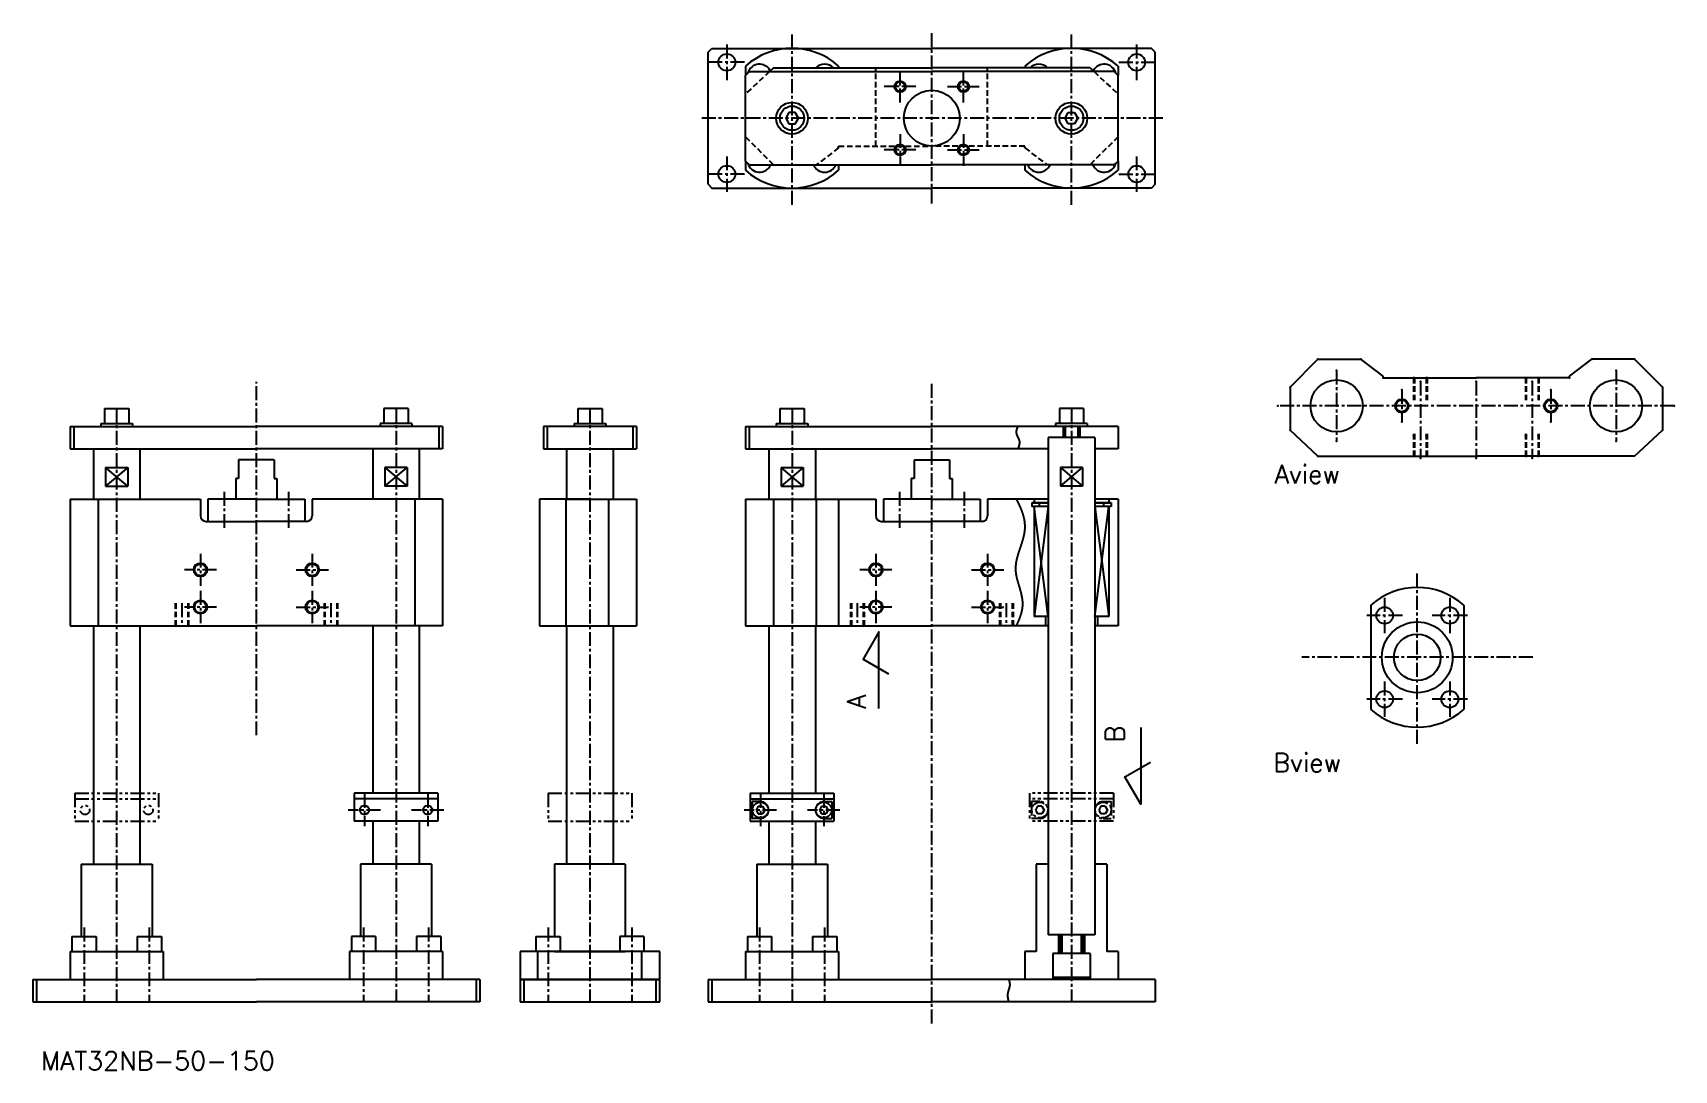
# Model space of a CAD drawing. Extents: x -483 to 399, y -346 to 211.
import ezdxf

# ---------------------------------------------------------------- set-up
doc = ezdxf.new("R2010")
doc.units = 0
for name, pattern in [('CENTER', [12, 7.5, -1.5, 1.5, -1.5]), ('DASHED', [4.5, 3, -1.5]), ('PHANTOM', [15, 7.5, -1.5, 1.5, -1.5, 1.5, -1.5])]:
    doc.linetypes.add(name, pattern=pattern)
doc.layers.get('0').update_dxf_attribs({"linetype": 'CONTINUOUS'})
doc.layers.add('CENTER', color=1, linetype='CENTER')
doc.styles.get("Standard").update_dxf_attribs({"font": 'txt.shx'})

msp = doc.modelspace()

# ---------------------------------------------------------------- texts
at = {"color": 7, "linetype": 'CONTINUOUS'}
for s, p in [('Aview', (184, -30.66)), ('Bview', (183.35, -185.55))]:
    msp.add_text(s, height=10, dxfattribs=at).set_placement(p)
for s, p in [('A', (-35.43, -151.59)), ('B', (103.34, -169.6))]:
    msp.add_text(s, height=10, rotation=90, dxfattribs=at).set_placement(p)
at = {"linetype": 'CONTINUOUS'}
msp.add_text('MAT32NB-50-150', height=10, dxfattribs=at).set_placement((-478.28, -345.7))

# ---------------------------------------------------------------- linework, layer by layer
at = {"color": 7, "linetype": 'CONTINUOUS'}
for p, q in [((-120, 201.02), (-118, 203.02)), ((-118, 203.02), (0, 203.02)), ((118, 203.02), (0, 203.02)), ((120, 201.02), (118, 203.02)), ((-120, 130.02), (-120, 201.02)), ((120, 130.02), (120, 201.02)), ((-100, 193.47), (-100, 188.52)), ((-100, 188.52), (-98, 190.52)), ((-100, 142.52), (-100, 188.52)), ((-98, 190.52), (0, 190.52)), ((-85, 192.52), (-87.14, 190.52)), ((-85, 192.52), (0, 192.52)), ((-50.06, 193.52), (-50.06, 192.52)), ((-30, 190.52), (-30, 192.52)), ((85, 192.52), (0, 192.52)), ((98, 190.52), (0, 190.52)), ((30, 190.52), (30, 192.52)), ((50.06, 193.52), (50.06, 192.52)), ((85, 192.52), (87.14, 190.52)), ((100, 188.52), (98, 190.52)), ((100, 193.47), (100, 188.52)), ((100, 142.52), (100, 188.52)), ((-76.72, 168.49), (-78.43, 165.52)), ((-73.29, 168.49), (-76.72, 168.49)), ((-71.57, 165.52), (-73.29, 168.49)), ((71.57, 165.52), (73.29, 168.49)), ((73.29, 168.49), (76.71, 168.49)), ((76.71, 168.49), (78.43, 165.52)), ((-78.43, 165.52), (-76.72, 162.55)), ((-76.72, 162.55), (-73.29, 162.55)), ((-73.29, 162.55), (-71.57, 165.52)), ((73.29, 162.55), (71.57, 165.52)), ((76.71, 162.55), (73.29, 162.55)), ((78.43, 165.52), (76.71, 162.55)), ((-98, 140.52), (-100, 142.52)), ((-100, 142.52), (-100, 137.57)), ((98, 140.52), (100, 142.52)), ((100, 142.52), (100, 137.57)), ((-98, 140.52), (0, 140.52)), ((-50, 140.52), (-50, 137.57)), ((98, 140.52), (0, 140.52)), ((50, 140.52), (50, 137.57)), ((-120, 130.02), (-118, 128.02)), ((-118, 128.02), (0, 128.02)), ((118, 128.02), (0, 128.02)), ((120, 130.02), (118, 128.02)), ((192.36, 21.03), (207.36, 36.03)), ((207.36, 36.03), (230.36, 36.03)), ((242.36, 27.03), (230.36, 36.03)), ((342.36, 27.03), (354.36, 36.03)), ((377.36, 36.03), (354.36, 36.03)), ((392.36, 21.03), (377.36, 36.03)), ((242.36, 26.03), (242.36, 27.03)), ((342.36, 26.03), (342.36, 27.03)), ((192.36, 21.03), (192.36, -1.97)), ((242.36, 26.03), (292.36, 26.03)), ((342.36, 26.03), (292.36, 26.03)), ((392.36, 21.03), (392.36, -1.97)), ((-444.12, 9.6), (-431.12, 9.6)), ((-444.12, 9.6), (-444.12, 1.6)), ((-431.12, 9.6), (-431.12, 1.6)), ((-281.12, 9.6), (-294.12, 9.6)), ((-294.12, 9.6), (-294.12, 1.6)), ((-281.12, 9.6), (-281.12, 1.6)), ((-190.03, 9.6), (-177.03, 9.6)), ((-190.03, 9.6), (-190.03, 1.6)), ((-177.03, 9.6), (-177.03, 1.6)), ((-81.5, 9.6), (-68.5, 9.6)), ((-81.5, 9.6), (-81.5, 1.6)), ((-68.5, 9.6), (-68.5, 1.6)), ((81.5, 9.6), (68.5, 9.6)), ((68.5, 9.6), (68.5, 1.6)), ((81.5, 9.6), (81.5, 1.6)), ((-462.62, 0), (-362.62, 0)), ((-462.62, 0), (-462.62, -12)), ((-460.62, 0), (-460.62, -12)), ((-446.12, 1.6), (-429.12, 1.6)), ((-446.12, 1.6), (-446.12, 0)), ((-429.12, 1.6), (-429.12, 0)), ((-262.62, 0), (-362.62, 0)), ((-279.12, 1.6), (-296.12, 1.6)), ((-296.12, 1.6), (-296.12, 0)), ((-279.12, 1.6), (-279.12, 0)), ((-264.62, 0), (-264.62, -12)), ((-262.62, 0), (-262.62, -12)), ((-158.53, 0), (-208.53, 0)), ((-208.53, 0), (-208.53, -12)), ((-206.53, 0), (-206.53, -12)), ((-192.03, 1.6), (-175.03, 1.6)), ((-192.03, 1.6), (-192.03, 0)), ((-175.03, 1.6), (-175.03, 0)), ((-160.53, 0), (-160.53, -12)), ((-158.53, 0), (-158.53, -12)), ((-100, 0), (0, 0)), ((-100, 0), (-100, -12)), ((-98, 0), (-98, -12)), ((-83.5, 1.6), (-66.5, 1.6)), ((-83.5, 1.6), (-83.5, 0)), ((-66.5, 1.6), (-66.5, 0)), ((100, 0), (0, 0)), ((83.5, 1.6), (66.5, 1.6)), ((66.5, 1.6), (66.5, 0)), ((70.5, 0), (70.5, -6)), ((71, 0), (71, -6)), ((71.63, 0), (71.63, -6)), ((78.38, 0), (78.38, -6)), ((79, 0), (79, -6)), ((79.5, 0), (79.5, -6)), ((83.5, 1.6), (83.5, 0)), ((100, 0), (100, -12)), ((87.5, -6), (62.5, -6)), ((62.5, -6), (62.5, -273)), ((87.5, -6), (87.5, -273)), ((207.36, -15.97), (192.36, -1.97)), ((377.36, -15.97), (392.36, -1.97)), ((-462.62, -12), (-450.12, -12)), ((-462.62, -12), (-362.62, -12)), ((-450.12, -12), (-425.12, -12)), ((-450.12, -12), (-450.12, -39)), ((-425.12, -12), (-425.12, -39)), ((-262.62, -12), (-362.62, -12)), ((-300.12, -12), (-300.12, -39)), ((-275.12, -12), (-275.12, -39)), ((-208.53, -12), (-158.53, -12)), ((-196.03, -12), (-196.03, -39)), ((-171.03, -12), (-171.03, -39)), ((-100, -12), (0, -12)), ((-87.5, -12), (-87.5, -39)), ((-62.5, -12), (-62.5, -39)), ((62.5, -12), (0, -12)), ((100, -12), (87.5, -12)), ((207.36, -15.97), (292.36, -15.97)), ((377.36, -15.97), (292.36, -15.97)), ((-443.56, -22), (-431.69, -22)), ((-443.56, -22), (-443.56, -32)), ((-431.69, -22), (-443.56, -32)), ((-431.69, -32), (-443.56, -22)), ((-431.69, -22), (-431.69, -32)), ((-372.12, -18), (-372.12, -28)), ((-353.12, -18), (-372.12, -18)), ((-353.12, -18), (-353.12, -28)), ((-293.56, -22), (-293.56, -32)), ((-293.56, -32), (-281.69, -22)), ((-281.69, -22), (-293.56, -22)), ((-293.56, -22), (-281.69, -32)), ((-281.69, -22), (-281.69, -32)), ((-69.06, -32), (-80.94, -22)), ((-80.94, -22), (-80.94, -32)), ((-80.94, -22), (-69.06, -22)), ((-69.06, -22), (-80.94, -32)), ((-69.06, -22), (-69.06, -32)), ((-9.5, -18), (-9.5, -28)), ((-9.5, -18), (9.5, -18)), ((9.5, -18), (9.5, -28)), ((80.94, -22), (69.06, -22)), ((69.06, -22), (69.06, -32)), ((69.06, -22), (80.94, -32)), ((69.06, -32), (80.94, -22)), ((80.94, -22), (80.94, -32)), ((-443.56, -32), (-431.69, -32)), ((-373.62, -28), (-373.62, -39)), ((-372.12, -28), (-373.62, -28)), ((-353.12, -28), (-351.62, -28)), ((-351.62, -28), (-351.62, -39)), ((-281.69, -32), (-293.56, -32)), ((-80.94, -32), (-69.06, -32)), ((-11, -28), (-11, -39)), ((-9.5, -28), (-11, -28)), ((9.5, -28), (11, -28)), ((11, -28), (11, -39)), ((80.94, -32), (69.06, -32)), ((-462.62, -39), (-450.12, -39)), ((-462.62, -39), (-392.62, -39)), ((-462.62, -39), (-462.62, -107)), ((-447.62, -39), (-447.62, -107)), ((-392.62, -39), (-392.62, -48)), ((-362.62, -39), (-388.62, -39)), ((-388.62, -39), (-388.62, -51)), ((-362.62, -39), (-336.62, -39)), ((-336.62, -39), (-336.62, -51)), ((-262.62, -39), (-332.62, -39)), ((-332.62, -39), (-332.62, -48)), ((-277.62, -39), (-277.62, -107)), ((-262.62, -39), (-262.62, -107)), ((-183.53, -39), (-210.53, -39)), ((-210.53, -39), (-210.53, -107)), ((-196.53, -39), (-196.53, -107)), ((-196.03, -39), (-171.03, -39)), ((-183.53, -39), (-158.53, -39)), ((-173.53, -39), (-173.53, -107)), ((-158.53, -39), (-158.53, -107)), ((-100, -39), (-30, -39)), ((-100, -39), (-100, -107)), ((-85, -39), (-85, -107)), ((-62, -39), (-62, -107)), ((-50, -39), (-50, -107)), ((-30, -39), (-30, -48)), ((-26, -39), (-26, -51)), ((0, -39), (-26, -39)), ((0, -39), (26, -39)), ((26, -39), (26, -51)), ((62.5, -39), (30, -39)), ((30, -39), (30, -48)), ((53.75, -41), (53.75, -43)), ((62.5, -41), (53.75, -41)), ((62.5, -41.25), (53.75, -41.25)), ((62.5, -43), (53.75, -43)), ((55, -39), (55, -41)), ((55, -43), (55, -102)), ((62.5, -102), (55, -43)), ((62.5, -43), (55, -102)), ((57.75, -41.25), (57.75, -43)), ((62.5, -43), (62.5, -102)), ((100, -39), (87.5, -39)), ((96.25, -41), (87.5, -41)), ((96.25, -41.25), (87.5, -41.25)), ((96.25, -43), (87.5, -43)), ((87.5, -43), (87.5, -102)), ((87.5, -102), (95, -43)), ((87.5, -43), (95, -102)), ((92.25, -41.25), (92.25, -43)), ((95, -39), (95, -41)), ((95, -43), (95, -102)), ((96.25, -41), (96.25, -43)), ((100, -39), (100, -107)), ((-389.62, -51), (-362.62, -51)), ((-335.62, -51), (-362.62, -51)), ((-27, -51), (0, -51)), ((27, -51), (0, -51)), ((235.65, -96.05), (235.65, -151.95)), ((285.65, -96.05), (285.65, -151.95)), ((62.5, -102), (55, -102)), ((61, -102), (61, -107)), ((95, -102), (87.5, -102)), ((89, -102), (89, -107)), ((-462.62, -107), (-450.12, -107)), ((-462.62, -107), (-362.62, -107)), ((-450.12, -107), (-450.12, -235)), ((-425.12, -107), (-425.12, -235)), ((-262.62, -107), (-362.62, -107)), ((-300.12, -107), (-300.12, -197)), ((-275.12, -107), (-275.12, -197)), ((-210.53, -107), (-158.53, -107)), ((-196.03, -107), (-196.03, -235)), ((-196.03, -107), (-171.03, -107)), ((-171.03, -107), (-171.03, -235)), ((-100, -107), (0, -107)), ((-87.5, -107), (-87.5, -197)), ((-62.5, -107), (-62.5, -197)), ((62.5, -107), (0, -107)), ((100, -107), (87.5, -107)), ((-265.12, -197), (-310.12, -197)), ((-310.12, -197), (-310.12, -212)), ((-265.12, -200), (-310.12, -200)), ((-265.12, -197), (-265.12, -212)), ((-97.5, -197), (-52.5, -197)), ((-97.5, -197), (-97.5, -212)), ((-97.5, -200), (-52.5, -200)), ((-92, -201.5), (-96.38, -201.5)), ((-96.38, -201.5), (-96.38, -210.5)), ((-58, -201.5), (-53.62, -201.5)), ((-53.62, -201.5), (-53.62, -210.5)), ((-52.5, -197), (-52.5, -212)), ((-92, -210.5), (-96.38, -210.5)), ((-93.15, -204), (-94.31, -206)), ((-94.31, -206), (-93.15, -208)), ((-93.15, -204), (-90.85, -204)), ((-93.15, -208), (-90.85, -208)), ((-90.85, -204), (-89.69, -206)), ((-89.69, -206), (-90.85, -208)), ((-59.15, -204), (-60.31, -206)), ((-60.31, -206), (-59.15, -208)), ((-59.15, -204), (-56.85, -204)), ((-59.15, -208), (-56.85, -208)), ((-58, -210.5), (-53.62, -210.5)), ((-56.85, -204), (-55.69, -206)), ((-55.69, -206), (-56.85, -208)), ((-265.12, -212), (-310.12, -212)), ((-300.12, -212), (-300.12, -235)), ((-275.12, -212), (-275.12, -235)), ((-97.5, -212), (-52.5, -212)), ((-87.5, -212), (-87.5, -235)), ((-62.5, -212), (-62.5, -235)), ((-456.62, -235), (-437.62, -235)), ((-456.62, -235), (-456.62, -274)), ((-437.62, -235), (-418.62, -235)), ((-418.62, -235), (-418.62, -274)), ((-306.62, -235), (-306.62, -274)), ((-287.62, -235), (-306.62, -235)), ((-268.62, -235), (-287.62, -235)), ((-268.62, -235), (-268.62, -274)), ((-202.53, -235), (-202.53, -274)), ((-164.53, -235), (-202.53, -235)), ((-164.53, -235), (-171.03, -235)), ((-164.53, -235), (-164.53, -274)), ((-94, -235), (-75, -235)), ((-94, -235), (-94, -274)), ((-75, -235), (-56, -235)), ((-56, -235), (-56, -274)), ((56, -235), (56, -282)), ((62.5, -235), (56, -235)), ((94, -235), (87.5, -235)), ((94, -235), (94, -282)), ((87.5, -273), (62.5, -273)), ((68, -273), (68, -283)), ((69, -273), (69, -283)), ((69.88, -273), (69.88, -283)), ((80.13, -273), (80.13, -283)), ((81, -273), (81, -283)), ((82, -273), (82, -283)), ((-461.62, -274), (-448.62, -274)), ((-461.62, -274), (-461.62, -282)), ((-448.62, -274), (-448.62, -282)), ((-426.62, -274), (-413.62, -274)), ((-426.62, -274), (-426.62, -282)), ((-413.62, -274), (-413.62, -282)), ((-298.62, -274), (-311.62, -274)), ((-311.62, -274), (-311.62, -282)), ((-298.62, -274), (-298.62, -282)), ((-263.62, -274), (-276.62, -274)), ((-276.62, -274), (-276.62, -282)), ((-263.62, -274), (-263.62, -282)), ((-212.53, -274), (-199.53, -274)), ((-212.53, -274), (-212.53, -282)), ((-199.53, -274), (-199.53, -282)), ((-154.53, -274), (-167.53, -274)), ((-167.53, -274), (-167.53, -282)), ((-154.53, -274), (-154.53, -282)), ((-99, -274), (-86, -274)), ((-99, -274), (-99, -282)), ((-86, -274), (-86, -282)), ((-64, -274), (-51, -274)), ((-64, -274), (-64, -282)), ((-51, -274), (-51, -282)), ((-462.62, -282), (-462.62, -297)), ((-462.62, -282), (-437.62, -282)), ((-437.62, -282), (-412.62, -282)), ((-412.62, -282), (-412.62, -297)), ((-312.62, -282), (-312.62, -297)), ((-287.62, -282), (-312.62, -282)), ((-262.62, -282), (-287.62, -282)), ((-262.62, -282), (-262.62, -297)), ((-183.53, -282), (-221.03, -282)), ((-221.03, -282), (-221.03, -297)), ((-211.48, -297), (-211.48, -282)), ((-202.53, -282), (-164.53, -282)), ((-146.03, -282), (-183.53, -282)), ((-155.58, -297), (-155.58, -282)), ((-146.03, -297), (-146.03, -282)), ((-100, -282), (-100, -297)), ((-100, -282), (-75, -282)), ((-75, -282), (-50, -282)), ((-50, -282), (-50, -297)), ((50, -282), (50, -297)), ((56, -282), (50, -282)), ((85, -283), (65, -283)), ((65, -283), (65, -297)), ((85, -283), (85, -297)), ((100, -282), (94, -282)), ((100, -282), (100, -297)), ((-482.62, -297), (-362.62, -297)), ((-482.62, -297), (-482.62, -309)), ((-480.62, -297), (-480.62, -309)), ((-462.62, -297), (-412.62, -297)), ((-242.62, -297), (-362.62, -297)), ((-262.62, -297), (-312.62, -297)), ((-244.62, -297), (-244.62, -309)), ((-242.62, -297), (-242.62, -309)), ((-221.03, -297), (-146.03, -297)), ((-183.53, -297), (-221.03, -297)), ((-183.53, -297), (-221.03, -297)), ((-221.03, -297), (-221.03, -309)), ((-219.03, -297), (-219.03, -309)), ((-146.03, -297), (-183.53, -297)), ((-148.03, -309), (-148.03, -297)), ((-146.03, -309), (-146.03, -297)), ((-120, -297), (0, -297)), ((-120, -297), (-120, -309)), ((-118, -297), (-118, -309)), ((120, -297), (0, -297)), ((85, -296), (65, -296)), ((120, -297), (120, -309)), ((-482.62, -309), (-362.62, -309)), ((-242.62, -309), (-362.62, -309)), ((-221.03, -309), (-146.03, -309)), ((-120, -309), (0, -309)), ((120, -309), (0, -309))]:
    msp.add_line(p, q, dxfattribs=at)
at = {"color": 3, "linetype": 'DASHED'}
for p, q in [((-87.14, 190.52), (-100, 178.52)), ((-30, 150.52), (-30, 190.52)), ((30, 150.52), (30, 190.52)), ((87.14, 190.52), (100, 178.52)), ((-100, 155.52), (-100, 178.52)), ((100, 155.52), (100, 178.52)), ((-100, 155.52), (-85, 140.52)), ((-50, 150.52), (0, 150.52)), ((-50, 149.52), (-50, 150.52)), ((50, 150.52), (0, 150.52)), ((50, 149.52), (50, 150.52)), ((100, 155.52), (85, 140.52)), ((-50, 149.52), (-62, 140.52)), ((50, 149.52), (62, 140.52)), ((-85, 140.52), (-62, 140.52)), ((85, 140.52), (62, 140.52)), ((258.71, 26.03), (258.71, 14.03)), ((259.21, 26.03), (259.21, 14.03)), ((265.51, 26.03), (265.51, 14.03)), ((266.01, 26.03), (266.01, 14.03)), ((318.71, 26.03), (318.71, 14.03)), ((319.21, 26.03), (319.21, 14.03)), ((325.51, 26.03), (325.51, 14.03)), ((326.01, 26.03), (326.01, 14.03)), ((258.71, -3.97), (258.71, -15.97)), ((259.21, -3.97), (259.21, -15.97)), ((265.51, -3.97), (265.51, -15.97)), ((266.01, -3.97), (266.01, -15.97)), ((318.71, -3.97), (318.71, -15.97)), ((319.21, -3.97), (319.21, -15.97)), ((325.51, -3.97), (325.51, -15.97)), ((326.01, -3.97), (326.01, -15.97)), ((-406.27, -95), (-406.27, -107)), ((-405.77, -95), (-405.77, -107)), ((-399.47, -95), (-399.47, -107)), ((-398.97, -95), (-398.97, -107)), ((-326.27, -95), (-326.27, -107)), ((-325.77, -95), (-325.77, -107)), ((-319.47, -95), (-319.47, -107)), ((-318.97, -95), (-318.97, -107)), ((-43.65, -95), (-43.65, -107)), ((-43.15, -95), (-43.15, -107)), ((-36.85, -95), (-36.85, -107)), ((-36.35, -95), (-36.35, -107)), ((36.35, -95), (36.35, -107)), ((36.85, -95), (36.85, -107)), ((43.15, -95), (43.15, -107)), ((43.65, -95), (43.65, -107))]:
    msp.add_line(p, q, dxfattribs=at)
at = {"color": 3, "linetype": 'PHANTOM'}
for p, q in [((-460.12, -197), (-415.12, -197)), ((-460.12, -197), (-460.12, -212)), ((-460.12, -200), (-415.12, -200)), ((-415.12, -197), (-415.12, -212)), ((-206.03, -197), (-161.03, -197)), ((-206.03, -197), (-206.03, -212)), ((-161.03, -197), (-161.03, -212)), ((97.5, -197), (52.5, -197)), ((52.5, -197), (52.5, -212)), ((97.5, -200), (52.5, -200)), ((53.62, -201.5), (53.62, -210.5)), ((58, -201.5), (53.62, -201.5)), ((92, -201.5), (96.38, -201.5)), ((96.38, -201.5), (96.38, -210.5)), ((97.5, -197), (97.5, -212)), ((58, -210.5), (53.62, -210.5)), ((56.85, -204), (55.69, -206)), ((55.69, -206), (56.85, -208)), ((59.15, -204), (56.85, -204)), ((59.15, -208), (56.85, -208)), ((59.15, -204), (60.31, -206)), ((60.31, -206), (59.15, -208)), ((90.85, -204), (89.69, -206)), ((89.69, -206), (90.85, -208)), ((93.15, -204), (90.85, -204)), ((93.15, -208), (90.85, -208)), ((92, -210.5), (96.38, -210.5)), ((93.15, -204), (94.31, -206)), ((94.31, -206), (93.15, -208)), ((-460.12, -212), (-415.12, -212)), ((-206.03, -212), (-161.03, -212)), ((97.5, -212), (52.5, -212))]:
    msp.add_line(p, q, dxfattribs=at)
at = {"color": 7, "linetype": 'CONTINUOUS'}
for points in [[(-28.35, -151.53), (-28.35, -110.36), (-36.81, -125.01), (-23.15, -132.9)], [(112.17, -161.66), (112.17, -202.83), (103.71, -188.18), (117.37, -180.29)]]:
    msp.add_lwpolyline(points, dxfattribs=at)
at = {"color": 7}
for points in [[(46.27, 0, 0), (46.25, -0.03, 0), (46.24, -0.05, 0), (46.22, -0.08, 0), (46.21, -0.11, 0), (46.19, -0.13, 0), (46.18, -0.16, 0), (46.17, -0.19, 0), (46.15, -0.21, 0), (46.14, -0.24, 0), (46.12, -0.27, 0), (46.11, -0.29, 0), (46.09, -0.32, 0), (46.08, -0.35, 0), (46.07, -0.38, 0), (46.05, -0.4, 0), (46.04, -0.43, 0), (46.03, -0.46, 0), (46.01, -0.48, 0), (46, -0.51, 0), (45.99, -0.54, 0), (45.97, -0.57, 0), (45.96, -0.59, 0), (45.95, -0.62, 0), (45.93, -0.65, 0), (45.92, -0.68, 0), (45.91, -0.7, 0), (45.9, -0.73, 0), (45.88, -0.76, 0), (45.87, -0.79, 0), (45.86, -0.81, 0), (45.85, -0.84, 0), (45.83, -0.87, 0), (45.82, -0.9, 0), (45.81, -0.92, 0), (45.8, -0.95, 0), (45.79, -0.98, 0), (45.77, -1.01, 0), (45.76, -1.04, 0), (45.75, -1.07, 0), (45.74, -1.09, 0), (45.73, -1.12, 0), (45.72, -1.15, 0), (45.7, -1.18, 0), (45.69, -1.21, 0), (45.68, -1.23, 0), (45.67, -1.26, 0), (45.66, -1.29, 0), (45.65, -1.32, 0), (45.64, -1.35, 0), (45.63, -1.38, 0), (45.62, -1.41, 0), (45.61, -1.43, 0), (45.6, -1.46, 0), (45.59, -1.49, 0), (45.58, -1.52, 0), (45.57, -1.55, 0), (45.56, -1.58, 0), (45.55, -1.61, 0), (45.54, -1.64, 0), (45.53, -1.67, 0), (45.52, -1.69, 0), (45.52, -1.72, 0), (45.51, -1.75, 0), (45.5, -1.78, 0), (45.49, -1.81, 0), (45.48, -1.84, 0), (45.47, -1.87, 0), (45.47, -1.9, 0), (45.46, -1.93, 0), (45.45, -1.96, 0), (45.44, -1.99, 0), (45.44, -2.02, 0), (45.43, -2.05, 0), (45.42, -2.08, 0), (45.42, -2.11, 0), (45.41, -2.14, 0), (45.41, -2.17, 0), (45.4, -2.2, 0), (45.39, -2.23, 0), (45.39, -2.26, 0), (45.38, -2.29, 0), (45.38, -2.32, 0), (45.37, -2.35, 0), (45.37, -2.38, 0), (45.36, -2.41, 0), (45.36, -2.44, 0), (45.36, -2.47, 0), (45.35, -2.5, 0), (45.35, -2.53, 0), (45.35, -2.56, 0), (45.34, -2.59, 0), (45.34, -2.62, 0), (45.34, -2.65, 0), (45.34, -2.68, 0), (45.33, -2.71, 0), (45.33, -2.74, 0), (45.33, -2.77, 0), (45.33, -2.8, 0), (45.33, -2.83, 0), (45.33, -2.86, 0), (45.33, -2.89, 0), (45.33, -2.92, 0), (45.33, -2.95, 0), (45.33, -2.98, 0), (45.33, -3.01, 0), (45.33, -3.05, 0), (45.33, -3.08, 0), (45.33, -3.11, 0), (45.33, -3.14, 0), (45.33, -3.17, 0), (45.33, -3.2, 0), (45.33, -3.23, 0), (45.34, -3.26, 0), (45.34, -3.29, 0), (45.34, -3.32, 0), (45.34, -3.35, 0), (45.35, -3.38, 0), (45.35, -3.41, 0), (45.35, -3.44, 0), (45.36, -3.47, 0), (45.36, -3.5, 0), (45.37, -3.53, 0), (45.37, -3.56, 0), (45.38, -3.59, 0), (45.38, -3.62, 0), (45.39, -3.65, 0), (45.39, -3.68, 0), (45.4, -3.71, 0), (45.41, -3.74, 0), (45.41, -3.77, 0), (45.42, -3.8, 0), (45.43, -3.83, 0), (45.43, -3.86, 0), (45.44, -3.89, 0), (45.45, -3.92, 0), (45.46, -3.95, 0), (45.46, -3.97, 0), (45.47, -4, 0), (45.48, -4.03, 0), (45.49, -4.06, 0), (45.5, -4.09, 0), (45.51, -4.12, 0), (45.52, -4.15, 0), (45.52, -4.18, 0), (45.53, -4.21, 0), (45.54, -4.24, 0), (45.55, -4.27, 0), (45.56, -4.29, 0), (45.57, -4.32, 0), (45.58, -4.35, 0), (45.59, -4.38, 0), (45.6, -4.41, 0), (45.62, -4.44, 0), (45.63, -4.47, 0), (45.64, -4.49, 0), (45.65, -4.52, 0), (45.66, -4.55, 0), (45.67, -4.58, 0), (45.68, -4.61, 0), (45.69, -4.64, 0), (45.7, -4.66, 0), (45.72, -4.69, 0), (45.73, -4.72, 0), (45.74, -4.75, 0), (45.75, -4.78, 0), (45.76, -4.8, 0), (45.78, -4.83, 0), (45.79, -4.86, 0), (45.8, -4.89, 0), (45.81, -4.92, 0), (45.82, -4.94, 0), (45.84, -4.97, 0), (45.85, -5, 0), (45.86, -5.03, 0), (45.87, -5.05, 0), (45.89, -5.08, 0), (45.9, -5.11, 0), (45.91, -5.14, 0), (45.93, -5.16, 0), (45.94, -5.19, 0), (45.95, -5.22, 0), (45.96, -5.25, 0), (45.98, -5.27, 0), (45.99, -5.3, 0), (46, -5.33, 0), (46.02, -5.36, 0), (46.03, -5.38, 0), (46.04, -5.41, 0), (46.05, -5.44, 0), (46.07, -5.47, 0), (46.08, -5.49, 0), (46.09, -5.52, 0), (46.11, -5.55, 0), (46.12, -5.58, 0), (46.13, -5.6, 0), (46.15, -5.63, 0), (46.16, -5.66, 0), (46.17, -5.69, 0), (46.19, -5.71, 0), (46.2, -5.74, 0), (46.21, -5.77, 0), (46.23, -5.79, 0), (46.24, -5.82, 0), (46.25, -5.85, 0), (46.27, -5.88, 0), (46.28, -5.9, 0), (46.29, -5.93, 0), (46.31, -5.96, 0), (46.32, -5.99, 0), (46.33, -6.01, 0), (46.34, -6.04, 0), (46.36, -6.07, 0), (46.37, -6.1, 0), (46.38, -6.12, 0), (46.4, -6.15, 0), (46.41, -6.18, 0), (46.42, -6.2, 0), (46.44, -6.23, 0), (46.45, -6.26, 0), (46.46, -6.29, 0), (46.47, -6.31, 0), (46.49, -6.34, 0), (46.5, -6.37, 0), (46.51, -6.4, 0), (46.52, -6.43, 0), (46.54, -6.45, 0), (46.55, -6.48, 0), (46.56, -6.51, 0), (46.57, -6.54, 0), (46.59, -6.56, 0), (46.6, -6.59, 0), (46.61, -6.62, 0), (46.62, -6.65, 0), (46.63, -6.68, 0), (46.65, -6.7, 0), (46.66, -6.73, 0), (46.67, -6.76, 0), (46.68, -6.79, 0), (46.69, -6.82, 0), (46.7, -6.84, 0), (46.71, -6.87, 0), (46.72, -6.9, 0), (46.73, -6.93, 0), (46.74, -6.96, 0), (46.76, -6.99, 0), (46.77, -7.02, 0), (46.78, -7.04, 0), (46.79, -7.07, 0), (46.8, -7.1, 0), (46.81, -7.13, 0), (46.82, -7.16, 0), (46.82, -7.19, 0), (46.83, -7.22, 0), (46.84, -7.25, 0), (46.85, -7.28, 0), (46.86, -7.3, 0), (46.87, -7.33, 0), (46.88, -7.36, 0), (46.89, -7.39, 0), (46.9, -7.42, 0), (46.9, -7.45, 0), (46.91, -7.48, 0), (46.92, -7.51, 0), (46.93, -7.54, 0), (46.93, -7.57, 0), (46.94, -7.6, 0), (46.95, -7.63, 0), (46.95, -7.66, 0), (46.96, -7.69, 0), (46.97, -7.72, 0), (46.97, -7.75, 0), (46.98, -7.78, 0), (46.99, -7.81, 0), (46.99, -7.84, 0), (47, -7.87, 0), (47, -7.9, 0), (47.01, -7.93, 0), (47.01, -7.96, 0), (47.02, -7.99, 0), (47.02, -8.02, 0), (47.03, -8.05, 0), (47.03, -8.08, 0), (47.04, -8.11, 0), (47.04, -8.14, 0), (47.04, -8.17, 0), (47.05, -8.2, 0), (47.05, -8.23, 0), (47.05, -8.26, 0), (47.05, -8.29, 0), (47.06, -8.32, 0), (47.06, -8.35, 0), (47.06, -8.38, 0), (47.06, -8.41, 0), (47.06, -8.44, 0), (47.07, -8.47, 0), (47.07, -8.5, 0), (47.07, -8.53, 0), (47.07, -8.56, 0), (47.07, -8.59, 0), (47.07, -8.62, 0), (47.07, -8.65, 0), (47.07, -8.68, 0), (47.07, -8.71, 0), (47.07, -8.74, 0), (47.07, -8.77, 0), (47.07, -8.8, 0), (47.07, -8.83, 0), (47.07, -8.86, 0), (47.06, -8.9, 0), (47.06, -8.93, 0), (47.06, -8.96, 0), (47.06, -8.99, 0), (47.06, -9.02, 0), (47.06, -9.05, 0), (47.05, -9.08, 0), (47.05, -9.11, 0), (47.05, -9.14, 0), (47.05, -9.17, 0), (47.04, -9.2, 0), (47.04, -9.23, 0), (47.04, -9.26, 0), (47.03, -9.29, 0), (47.03, -9.32, 0), (47.03, -9.35, 0), (47.02, -9.38, 0), (47.02, -9.41, 0), (47.01, -9.44, 0), (47.01, -9.47, 0), (47, -9.5, 0), (47, -9.53, 0), (47, -9.56, 0), (46.99, -9.59, 0), (46.99, -9.62, 0), (46.98, -9.65, 0), (46.98, -9.68, 0), (46.97, -9.71, 0), (46.96, -9.74, 0), (46.96, -9.77, 0), (46.95, -9.8, 0), (46.95, -9.83, 0), (46.94, -9.86, 0), (46.94, -9.89, 0), (46.93, -9.92, 0), (46.92, -9.95, 0), (46.92, -9.98, 0), (46.91, -10.01, 0), (46.9, -10.04, 0), (46.9, -10.07, 0), (46.89, -10.1, 0), (46.88, -10.13, 0), (46.88, -10.16, 0), (46.87, -10.19, 0), (46.86, -10.22, 0), (46.86, -10.25, 0), (46.85, -10.27, 0), (46.84, -10.3, 0), (46.83, -10.33, 0), (46.83, -10.36, 0), (46.82, -10.39, 0), (46.81, -10.42, 0), (46.8, -10.45, 0), (46.79, -10.48, 0), (46.79, -10.51, 0), (46.78, -10.54, 0), (46.77, -10.57, 0), (46.76, -10.6, 0), (46.75, -10.63, 0), (46.74, -10.66, 0), (46.74, -10.68, 0), (46.73, -10.71, 0), (46.72, -10.74, 0), (46.71, -10.77, 0), (46.7, -10.8, 0), (46.69, -10.83, 0), (46.68, -10.86, 0), (46.67, -10.89, 0), (46.66, -10.92, 0), (46.65, -10.95, 0), (46.64, -10.97, 0), (46.64, -11, 0), (46.63, -11.03, 0), (46.62, -11.06, 0), (46.61, -11.09, 0), (46.6, -11.12, 0), (46.59, -11.15, 0), (46.58, -11.18, 0), (46.57, -11.2, 0), (46.56, -11.23, 0), (46.55, -11.26, 0), (46.54, -11.29, 0), (46.53, -11.32, 0), (46.52, -11.35, 0), (46.51, -11.38, 0), (46.5, -11.4, 0), (46.49, -11.43, 0), (46.47, -11.46, 0), (46.46, -11.49, 0), (46.45, -11.52, 0), (46.44, -11.55, 0), (46.43, -11.58, 0), (46.42, -11.6, 0), (46.41, -11.63, 0), (46.4, -11.66, 0), (46.39, -11.69, 0), (46.38, -11.72, 0), (46.37, -11.75, 0), (46.36, -11.77, 0), (46.35, -11.8, 0), (46.33, -11.83, 0), (46.32, -11.86, 0), (46.31, -11.89, 0), (46.3, -11.91, 0), (46.29, -11.94, 0), (46.28, -11.97, 0), (46.27, -12, 0)], [(45.36, -39, 0), (45.43, -39.13, 0), (45.5, -39.26, 0), (45.56, -39.39, 0), (45.63, -39.52, 0), (45.7, -39.65, 0), (45.76, -39.78, 0), (45.83, -39.91, 0), (45.9, -40.05, 0), (45.96, -40.18, 0), (46.03, -40.31, 0), (46.09, -40.44, 0), (46.16, -40.57, 0), (46.22, -40.7, 0), (46.29, -40.84, 0), (46.35, -40.97, 0), (46.42, -41.1, 0), (46.48, -41.23, 0), (46.55, -41.36, 0), (46.61, -41.5, 0), (46.67, -41.63, 0), (46.73, -41.76, 0), (46.8, -41.9, 0), (46.86, -42.03, 0), (46.92, -42.16, 0), (46.98, -42.3, 0), (47.04, -42.43, 0), (47.1, -42.56, 0), (47.16, -42.7, 0), (47.22, -42.83, 0), (47.28, -42.97, 0), (47.34, -43.1, 0), (47.4, -43.24, 0), (47.45, -43.37, 0), (47.51, -43.51, 0), (47.57, -43.64, 0), (47.63, -43.78, 0), (47.68, -43.92, 0), (47.74, -44.05, 0), (47.79, -44.19, 0), (47.85, -44.32, 0), (47.9, -44.46, 0), (47.96, -44.6, 0), (48.01, -44.73, 0), (48.06, -44.87, 0), (48.12, -45.01, 0), (48.17, -45.15, 0), (48.22, -45.28, 0), (48.27, -45.42, 0), (48.32, -45.56, 0), (48.37, -45.7, 0), (48.42, -45.84, 0), (48.47, -45.98, 0), (48.52, -46.12, 0), (48.57, -46.26, 0), (48.61, -46.39, 0), (48.66, -46.53, 0), (48.71, -46.67, 0), (48.75, -46.81, 0), (48.8, -46.95, 0), (48.84, -47.09, 0), (48.88, -47.24, 0), (48.93, -47.38, 0), (48.97, -47.52, 0), (49.01, -47.66, 0), (49.05, -47.8, 0), (49.09, -47.94, 0), (49.13, -48.08, 0), (49.16, -48.23, 0), (49.2, -48.37, 0), (49.24, -48.51, 0), (49.27, -48.65, 0), (49.31, -48.8, 0), (49.34, -48.94, 0), (49.37, -49.08, 0), (49.41, -49.23, 0), (49.44, -49.37, 0), (49.47, -49.52, 0), (49.5, -49.66, 0), (49.53, -49.8, 0), (49.55, -49.95, 0), (49.58, -50.09, 0), (49.6, -50.24, 0), (49.63, -50.38, 0), (49.65, -50.53, 0), (49.68, -50.68, 0), (49.7, -50.82, 0), (49.72, -50.97, 0), (49.74, -51.11, 0), (49.76, -51.26, 0), (49.77, -51.41, 0), (49.79, -51.55, 0), (49.81, -51.7, 0), (49.82, -51.85, 0), (49.84, -51.99, 0), (49.85, -52.14, 0), (49.86, -52.29, 0), (49.87, -52.44, 0), (49.88, -52.58, 0), (49.89, -52.73, 0), (49.9, -52.88, 0), (49.9, -53.02, 0), (49.91, -53.17, 0), (49.91, -53.32, 0), (49.92, -53.47, 0), (49.92, -53.61, 0), (49.92, -53.76, 0), (49.92, -53.91, 0), (49.92, -54.06, 0), (49.92, -54.2, 0), (49.92, -54.35, 0), (49.91, -54.5, 0), (49.91, -54.65, 0), (49.9, -54.79, 0), (49.89, -54.94, 0), (49.89, -55.09, 0), (49.88, -55.23, 0), (49.87, -55.38, 0), (49.85, -55.53, 0), (49.84, -55.67, 0), (49.83, -55.82, 0), (49.81, -55.97, 0), (49.8, -56.11, 0), (49.78, -56.26, 0), (49.76, -56.4, 0), (49.74, -56.55, 0), (49.72, -56.69, 0), (49.7, -56.84, 0), (49.68, -56.99, 0), (49.65, -57.13, 0), (49.63, -57.28, 0), (49.6, -57.42, 0), (49.58, -57.56, 0), (49.55, -57.71, 0), (49.52, -57.85, 0), (49.5, -58, 0), (49.47, -58.14, 0), (49.44, -58.29, 0), (49.41, -58.43, 0), (49.37, -58.57, 0), (49.34, -58.72, 0), (49.31, -58.86, 0), (49.28, -59, 0), (49.24, -59.15, 0), (49.21, -59.29, 0), (49.17, -59.43, 0), (49.13, -59.58, 0), (49.1, -59.72, 0), (49.06, -59.86, 0), (49.02, -60, 0), (48.98, -60.15, 0), (48.95, -60.29, 0), (48.91, -60.43, 0), (48.87, -60.57, 0), (48.83, -60.71, 0), (48.79, -60.86, 0), (48.74, -61, 0), (48.7, -61.14, 0), (48.66, -61.28, 0), (48.62, -61.42, 0), (48.58, -61.56, 0), (48.53, -61.7, 0), (48.49, -61.84, 0), (48.45, -61.98, 0), (48.4, -62.13, 0), (48.36, -62.27, 0), (48.32, -62.41, 0), (48.27, -62.55, 0), (48.23, -62.69, 0), (48.18, -62.83, 0), (48.14, -62.97, 0), (48.09, -63.11, 0), (48.05, -63.25, 0), (48, -63.39, 0), (47.96, -63.53, 0), (47.91, -63.66, 0), (47.87, -63.8, 0), (47.82, -63.94, 0), (47.78, -64.08, 0), (47.73, -64.22, 0), (47.68, -64.36, 0), (47.64, -64.5, 0), (47.59, -64.64, 0), (47.54, -64.78, 0), (47.5, -64.92, 0), (47.45, -65.06, 0), (47.41, -65.2, 0), (47.36, -65.34, 0), (47.31, -65.48, 0), (47.27, -65.62, 0), (47.22, -65.76, 0), (47.17, -65.9, 0), (47.13, -66.03, 0), (47.08, -66.17, 0), (47.03, -66.31, 0), (46.99, -66.45, 0), (46.94, -66.59, 0), (46.9, -66.73, 0), (46.85, -66.87, 0), (46.8, -67.01, 0), (46.76, -67.15, 0), (46.71, -67.29, 0), (46.67, -67.43, 0), (46.62, -67.57, 0), (46.58, -67.71, 0), (46.53, -67.85, 0), (46.49, -67.99, 0), (46.45, -68.13, 0), (46.4, -68.27, 0), (46.36, -68.41, 0), (46.31, -68.55, 0), (46.27, -68.69, 0), (46.23, -68.83, 0), (46.19, -68.98, 0), (46.15, -69.12, 0), (46.1, -69.26, 0), (46.06, -69.4, 0), (46.02, -69.54, 0), (45.98, -69.68, 0), (45.94, -69.82, 0), (45.9, -69.97, 0), (45.87, -70.11, 0), (45.83, -70.25, 0), (45.79, -70.39, 0), (45.75, -70.53, 0), (45.72, -70.68, 0), (45.68, -70.82, 0), (45.65, -70.96, 0), (45.61, -71.11, 0), (45.58, -71.25, 0), (45.55, -71.39, 0), (45.51, -71.54, 0), (45.48, -71.68, 0), (45.45, -71.82, 0), (45.42, -71.97, 0), (45.39, -72.11, 0), (45.37, -72.26, 0), (45.34, -72.4, 0), (45.31, -72.54, 0), (45.29, -72.69, 0), (45.26, -72.83, 0), (45.24, -72.98, 0), (45.22, -73.13, 0), (45.2, -73.27, 0), (45.18, -73.42, 0), (45.16, -73.56, 0), (45.14, -73.71, 0), (45.12, -73.86, 0), (45.1, -74, 0), (45.09, -74.15, 0), (45.07, -74.3, 0), (45.06, -74.44, 0), (45.04, -74.59, 0), (45.03, -74.74, 0), (45.02, -74.89, 0), (45.01, -75.03, 0), (45, -75.18, 0), (44.99, -75.33, 0), (44.99, -75.47, 0), (44.98, -75.62, 0), (44.98, -75.77, 0), (44.97, -75.92, 0), (44.97, -76.06, 0), (44.97, -76.21, 0), (44.97, -76.36, 0), (44.97, -76.51, 0), (44.97, -76.65, 0), (44.97, -76.8, 0), (44.98, -76.95, 0), (44.98, -77.1, 0), (44.99, -77.24, 0), (44.99, -77.39, 0), (45, -77.54, 0), (45.01, -77.68, 0), (45.02, -77.83, 0), (45.03, -77.98, 0), (45.04, -78.12, 0), (45.06, -78.27, 0), (45.07, -78.42, 0), (45.09, -78.56, 0), (45.1, -78.71, 0), (45.12, -78.86, 0), (45.14, -79, 0), (45.16, -79.15, 0), (45.18, -79.29, 0), (45.2, -79.44, 0), (45.23, -79.58, 0), (45.25, -79.73, 0), (45.28, -79.87, 0), (45.3, -80.02, 0), (45.33, -80.16, 0), (45.36, -80.3, 0), (45.39, -80.45, 0), (45.42, -80.59, 0), (45.45, -80.74, 0), (45.48, -80.88, 0), (45.51, -81.02, 0), (45.54, -81.17, 0), (45.58, -81.31, 0), (45.61, -81.45, 0), (45.64, -81.6, 0), (45.68, -81.74, 0), (45.71, -81.88, 0), (45.75, -82.03, 0), (45.79, -82.17, 0), (45.82, -82.31, 0), (45.86, -82.45, 0), (45.9, -82.6, 0), (45.94, -82.74, 0), (45.98, -82.88, 0), (46.02, -83.02, 0), (46.06, -83.16, 0), (46.1, -83.31, 0), (46.14, -83.45, 0), (46.18, -83.59, 0), (46.22, -83.73, 0), (46.26, -83.87, 0), (46.3, -84.01, 0), (46.34, -84.15, 0), (46.39, -84.3, 0), (46.43, -84.44, 0), (46.47, -84.58, 0), (46.51, -84.72, 0), (46.55, -84.86, 0), (46.6, -85, 0), (46.64, -85.14, 0), (46.68, -85.28, 0), (46.72, -85.42, 0), (46.77, -85.56, 0), (46.81, -85.7, 0), (46.85, -85.84, 0), (46.89, -85.98, 0), (46.93, -86.13, 0), (46.98, -86.27, 0), (47.02, -86.41, 0), (47.06, -86.55, 0), (47.1, -86.69, 0), (47.14, -86.83, 0), (47.18, -86.97, 0), (47.23, -87.11, 0), (47.27, -87.25, 0), (47.31, -87.39, 0), (47.35, -87.53, 0), (47.39, -87.68, 0), (47.43, -87.82, 0), (47.47, -87.96, 0), (47.51, -88.1, 0), (47.55, -88.24, 0), (47.58, -88.38, 0), (47.62, -88.52, 0), (47.66, -88.67, 0), (47.7, -88.81, 0), (47.74, -88.95, 0), (47.77, -89.09, 0), (47.81, -89.24, 0), (47.84, -89.38, 0), (47.88, -89.52, 0), (47.91, -89.66, 0), (47.95, -89.81, 0), (47.98, -89.95, 0), (48.02, -90.09, 0), (48.05, -90.24, 0), (48.08, -90.38, 0), (48.11, -90.53, 0), (48.14, -90.67, 0), (48.17, -90.82, 0), (48.2, -90.96, 0), (48.23, -91.1, 0), (48.26, -91.25, 0), (48.29, -91.39, 0), (48.32, -91.54, 0), (48.34, -91.69, 0), (48.37, -91.83, 0), (48.39, -91.98, 0), (48.42, -92.12, 0), (48.44, -92.27, 0), (48.46, -92.41, 0), (48.48, -92.56, 0), (48.5, -92.71, 0), (48.52, -92.85, 0), (48.54, -93, 0), (48.56, -93.15, 0), (48.57, -93.29, 0), (48.59, -93.44, 0), (48.6, -93.59, 0), (48.62, -93.73, 0), (48.63, -93.88, 0), (48.64, -94.03, 0), (48.65, -94.17, 0), (48.66, -94.32, 0), (48.67, -94.47, 0), (48.67, -94.61, 0), (48.68, -94.76, 0), (48.68, -94.91, 0), (48.69, -95.05, 0), (48.69, -95.2, 0), (48.69, -95.35, 0), (48.69, -95.49, 0), (48.68, -95.64, 0), (48.68, -95.79, 0), (48.67, -95.93, 0), (48.67, -96.08, 0), (48.66, -96.23, 0), (48.65, -96.37, 0), (48.64, -96.52, 0), (48.63, -96.67, 0), (48.62, -96.81, 0), (48.6, -96.96, 0), (48.59, -97.11, 0), (48.57, -97.25, 0), (48.55, -97.4, 0), (48.53, -97.54, 0), (48.51, -97.69, 0), (48.49, -97.83, 0), (48.47, -97.98, 0), (48.44, -98.13, 0), (48.42, -98.27, 0), (48.39, -98.42, 0), (48.37, -98.56, 0), (48.34, -98.71, 0), (48.31, -98.85, 0), (48.28, -98.99, 0), (48.25, -99.14, 0), (48.22, -99.28, 0), (48.18, -99.43, 0), (48.15, -99.57, 0), (48.11, -99.71, 0), (48.08, -99.86, 0), (48.04, -100, 0), (48.01, -100.14, 0), (47.97, -100.29, 0), (47.93, -100.43, 0), (47.89, -100.57, 0), (47.85, -100.71, 0), (47.81, -100.86, 0), (47.76, -101, 0), (47.72, -101.14, 0), (47.68, -101.28, 0), (47.63, -101.42, 0), (47.59, -101.56, 0), (47.54, -101.7, 0), (47.5, -101.84, 0), (47.45, -101.98, 0), (47.4, -102.12, 0), (47.35, -102.26, 0), (47.31, -102.4, 0), (47.26, -102.54, 0), (47.21, -102.68, 0), (47.16, -102.81, 0), (47.11, -102.95, 0), (47.05, -103.09, 0), (47, -103.23, 0), (46.95, -103.37, 0), (46.9, -103.5, 0), (46.84, -103.64, 0), (46.79, -103.78, 0), (46.73, -103.91, 0), (46.68, -104.05, 0), (46.62, -104.19, 0), (46.57, -104.32, 0), (46.51, -104.46, 0), (46.45, -104.59, 0), (46.4, -104.73, 0), (46.34, -104.86, 0), (46.28, -105, 0), (46.22, -105.13, 0), (46.16, -105.27, 0), (46.1, -105.4, 0), (46.04, -105.53, 0), (45.98, -105.67, 0), (45.92, -105.8, 0), (45.86, -105.94, 0), (45.8, -106.07, 0), (45.74, -106.2, 0), (45.67, -106.34, 0), (45.61, -106.47, 0), (45.55, -106.6, 0), (45.49, -106.73, 0), (45.42, -106.87, 0), (45.36, -107, 0)], [(41.27, -297, 0), (41.28, -297.03, 0), (41.29, -297.06, 0), (41.3, -297.08, 0), (41.31, -297.11, 0), (41.32, -297.14, 0), (41.33, -297.17, 0), (41.34, -297.19, 0), (41.35, -297.22, 0), (41.36, -297.25, 0), (41.37, -297.28, 0), (41.38, -297.31, 0), (41.39, -297.33, 0), (41.4, -297.36, 0), (41.41, -297.39, 0), (41.42, -297.42, 0), (41.43, -297.44, 0), (41.44, -297.47, 0), (41.45, -297.5, 0), (41.46, -297.53, 0), (41.47, -297.56, 0), (41.47, -297.58, 0), (41.48, -297.61, 0), (41.49, -297.64, 0), (41.5, -297.67, 0), (41.51, -297.7, 0), (41.52, -297.73, 0), (41.53, -297.75, 0), (41.54, -297.78, 0), (41.55, -297.81, 0), (41.55, -297.84, 0), (41.56, -297.87, 0), (41.57, -297.9, 0), (41.58, -297.92, 0), (41.59, -297.95, 0), (41.6, -297.98, 0), (41.6, -298.01, 0), (41.61, -298.04, 0), (41.62, -298.07, 0), (41.63, -298.1, 0), (41.63, -298.12, 0), (41.64, -298.15, 0), (41.65, -298.18, 0), (41.66, -298.21, 0), (41.66, -298.24, 0), (41.67, -298.27, 0), (41.68, -298.3, 0), (41.69, -298.32, 0), (41.69, -298.35, 0), (41.7, -298.38, 0), (41.71, -298.41, 0), (41.71, -298.44, 0), (41.72, -298.47, 0), (41.73, -298.5, 0), (41.73, -298.53, 0), (41.74, -298.56, 0), (41.74, -298.58, 0), (41.75, -298.61, 0), (41.76, -298.64, 0), (41.76, -298.67, 0), (41.77, -298.7, 0), (41.77, -298.73, 0), (41.78, -298.76, 0), (41.78, -298.79, 0), (41.79, -298.82, 0), (41.79, -298.85, 0), (41.8, -298.88, 0), (41.8, -298.91, 0), (41.81, -298.94, 0), (41.81, -298.96, 0), (41.81, -298.99, 0), (41.82, -299.02, 0), (41.82, -299.05, 0), (41.82, -299.08, 0), (41.83, -299.11, 0), (41.83, -299.14, 0), (41.83, -299.17, 0), (41.84, -299.2, 0), (41.84, -299.23, 0), (41.84, -299.26, 0), (41.85, -299.29, 0), (41.85, -299.32, 0), (41.85, -299.35, 0), (41.85, -299.38, 0), (41.85, -299.41, 0), (41.85, -299.44, 0), (41.86, -299.46, 0), (41.86, -299.5, 0), (41.86, -299.52, 0), (41.86, -299.55, 0), (41.86, -299.58, 0), (41.86, -299.61, 0), (41.86, -299.64, 0), (41.86, -299.67, 0), (41.86, -299.7, 0), (41.86, -299.73, 0), (41.86, -299.76, 0), (41.86, -299.79, 0), (41.86, -299.82, 0), (41.86, -299.85, 0), (41.86, -299.88, 0), (41.86, -299.91, 0), (41.85, -299.94, 0), (41.85, -299.97, 0), (41.85, -300, 0), (41.85, -300.03, 0), (41.85, -300.06, 0), (41.84, -300.09, 0), (41.84, -300.12, 0), (41.84, -300.15, 0), (41.84, -300.18, 0), (41.83, -300.2, 0), (41.83, -300.23, 0), (41.83, -300.26, 0), (41.82, -300.29, 0), (41.82, -300.32, 0), (41.82, -300.35, 0), (41.81, -300.38, 0), (41.81, -300.41, 0), (41.81, -300.44, 0), (41.8, -300.47, 0), (41.8, -300.5, 0), (41.79, -300.53, 0), (41.79, -300.56, 0), (41.78, -300.59, 0), (41.78, -300.62, 0), (41.77, -300.64, 0), (41.77, -300.67, 0), (41.76, -300.7, 0), (41.76, -300.73, 0), (41.75, -300.76, 0), (41.75, -300.79, 0), (41.74, -300.82, 0), (41.74, -300.85, 0), (41.73, -300.88, 0), (41.72, -300.91, 0), (41.72, -300.94, 0), (41.71, -300.96, 0), (41.7, -300.99, 0), (41.7, -301.02, 0), (41.69, -301.05, 0), (41.68, -301.08, 0), (41.68, -301.11, 0), (41.67, -301.14, 0), (41.66, -301.17, 0), (41.66, -301.19, 0), (41.65, -301.22, 0), (41.64, -301.25, 0), (41.63, -301.28, 0), (41.63, -301.31, 0), (41.62, -301.34, 0), (41.61, -301.37, 0), (41.6, -301.39, 0), (41.6, -301.42, 0), (41.59, -301.45, 0), (41.58, -301.48, 0), (41.57, -301.51, 0), (41.56, -301.54, 0), (41.56, -301.57, 0), (41.55, -301.6, 0), (41.54, -301.62, 0), (41.53, -301.65, 0), (41.52, -301.68, 0), (41.52, -301.71, 0), (41.51, -301.74, 0), (41.5, -301.76, 0), (41.49, -301.79, 0), (41.48, -301.82, 0), (41.47, -301.85, 0), (41.46, -301.88, 0), (41.46, -301.91, 0), (41.45, -301.94, 0), (41.44, -301.96, 0), (41.43, -301.99, 0), (41.42, -302.02, 0), (41.41, -302.05, 0), (41.4, -302.08, 0), (41.4, -302.1, 0), (41.39, -302.13, 0), (41.38, -302.16, 0), (41.37, -302.19, 0), (41.36, -302.22, 0), (41.35, -302.25, 0), (41.34, -302.27, 0), (41.33, -302.3, 0), (41.32, -302.33, 0), (41.32, -302.36, 0), (41.31, -302.39, 0), (41.3, -302.42, 0), (41.29, -302.44, 0), (41.28, -302.47, 0), (41.27, -302.5, 0), (41.26, -302.53, 0), (41.25, -302.56, 0), (41.24, -302.58, 0), (41.24, -302.61, 0), (41.23, -302.64, 0), (41.22, -302.67, 0), (41.21, -302.7, 0), (41.2, -302.73, 0), (41.19, -302.75, 0), (41.18, -302.78, 0), (41.17, -302.81, 0), (41.16, -302.84, 0), (41.16, -302.87, 0), (41.15, -302.89, 0), (41.14, -302.92, 0), (41.13, -302.95, 0), (41.12, -302.98, 0), (41.11, -303.01, 0), (41.1, -303.04, 0), (41.1, -303.06, 0), (41.09, -303.09, 0), (41.08, -303.12, 0), (41.07, -303.15, 0), (41.06, -303.18, 0), (41.05, -303.21, 0), (41.05, -303.23, 0), (41.04, -303.26, 0), (41.03, -303.29, 0), (41.02, -303.32, 0), (41.01, -303.35, 0), (41, -303.38, 0), (41, -303.4, 0), (40.99, -303.43, 0), (40.98, -303.46, 0), (40.97, -303.49, 0), (40.97, -303.52, 0), (40.96, -303.55, 0), (40.95, -303.58, 0), (40.94, -303.61, 0), (40.94, -303.63, 0), (40.93, -303.66, 0), (40.92, -303.69, 0), (40.91, -303.72, 0), (40.91, -303.75, 0), (40.9, -303.78, 0), (40.89, -303.81, 0), (40.89, -303.83, 0), (40.88, -303.86, 0), (40.87, -303.89, 0), (40.87, -303.92, 0), (40.86, -303.95, 0), (40.85, -303.98, 0), (40.85, -304.01, 0), (40.84, -304.04, 0), (40.84, -304.07, 0), (40.83, -304.1, 0), (40.82, -304.12, 0), (40.82, -304.15, 0), (40.81, -304.18, 0), (40.81, -304.21, 0), (40.8, -304.24, 0), (40.8, -304.27, 0), (40.79, -304.3, 0), (40.79, -304.33, 0), (40.78, -304.36, 0), (40.78, -304.39, 0), (40.77, -304.42, 0), (40.77, -304.44, 0), (40.77, -304.47, 0), (40.76, -304.5, 0), (40.76, -304.53, 0), (40.75, -304.56, 0), (40.75, -304.59, 0), (40.75, -304.62, 0), (40.74, -304.65, 0), (40.74, -304.68, 0), (40.74, -304.71, 0), (40.73, -304.74, 0), (40.73, -304.77, 0), (40.73, -304.8, 0), (40.73, -304.83, 0), (40.72, -304.86, 0), (40.72, -304.89, 0), (40.72, -304.92, 0), (40.72, -304.94, 0), (40.71, -304.98, 0), (40.71, -305, 0), (40.71, -305.03, 0), (40.71, -305.06, 0), (40.71, -305.09, 0), (40.7, -305.12, 0), (40.7, -305.15, 0), (40.7, -305.18, 0), (40.7, -305.21, 0), (40.7, -305.24, 0), (40.7, -305.27, 0), (40.7, -305.3, 0), (40.7, -305.33, 0), (40.7, -305.36, 0), (40.7, -305.39, 0), (40.7, -305.42, 0), (40.7, -305.45, 0), (40.7, -305.48, 0), (40.7, -305.51, 0), (40.7, -305.54, 0), (40.7, -305.57, 0), (40.7, -305.6, 0), (40.7, -305.62, 0), (40.7, -305.65, 0), (40.7, -305.69, 0), (40.7, -305.71, 0), (40.7, -305.74, 0), (40.7, -305.77, 0), (40.7, -305.8, 0), (40.7, -305.83, 0), (40.7, -305.86, 0), (40.71, -305.89, 0), (40.71, -305.92, 0), (40.71, -305.95, 0), (40.71, -305.98, 0), (40.71, -306.01, 0), (40.71, -306.04, 0), (40.72, -306.07, 0), (40.72, -306.1, 0), (40.72, -306.13, 0), (40.72, -306.16, 0), (40.73, -306.19, 0), (40.73, -306.22, 0), (40.73, -306.25, 0), (40.73, -306.27, 0), (40.74, -306.31, 0), (40.74, -306.33, 0), (40.74, -306.36, 0), (40.74, -306.39, 0), (40.75, -306.42, 0), (40.75, -306.45, 0), (40.75, -306.48, 0), (40.76, -306.51, 0), (40.76, -306.54, 0), (40.76, -306.57, 0), (40.77, -306.6, 0), (40.77, -306.63, 0), (40.77, -306.66, 0), (40.78, -306.69, 0), (40.78, -306.72, 0), (40.79, -306.75, 0), (40.79, -306.77, 0), (40.79, -306.8, 0), (40.8, -306.83, 0), (40.8, -306.86, 0), (40.81, -306.89, 0), (40.81, -306.92, 0), (40.82, -306.95, 0), (40.82, -306.98, 0), (40.82, -307.01, 0), (40.83, -307.04, 0), (40.83, -307.07, 0), (40.84, -307.1, 0), (40.84, -307.13, 0), (40.85, -307.15, 0), (40.85, -307.18, 0), (40.86, -307.21, 0), (40.86, -307.24, 0), (40.87, -307.27, 0), (40.87, -307.3, 0), (40.88, -307.33, 0), (40.88, -307.36, 0), (40.89, -307.39, 0), (40.89, -307.42, 0), (40.9, -307.45, 0), (40.91, -307.48, 0), (40.91, -307.5, 0), (40.92, -307.53, 0), (40.92, -307.56, 0), (40.93, -307.59, 0), (40.93, -307.62, 0), (40.94, -307.65, 0), (40.95, -307.68, 0), (40.95, -307.71, 0), (40.96, -307.74, 0), (40.96, -307.76, 0), (40.97, -307.79, 0), (40.98, -307.82, 0), (40.98, -307.85, 0), (40.99, -307.88, 0), (41, -307.91, 0), (41, -307.94, 0), (41.01, -307.97, 0), (41.02, -308, 0), (41.02, -308.02, 0), (41.03, -308.05, 0), (41.03, -308.08, 0), (41.04, -308.11, 0), (41.05, -308.14, 0), (41.05, -308.17, 0), (41.06, -308.2, 0), (41.07, -308.23, 0), (41.08, -308.25, 0), (41.08, -308.28, 0), (41.09, -308.31, 0), (41.1, -308.34, 0), (41.1, -308.37, 0), (41.11, -308.4, 0), (41.12, -308.43, 0), (41.12, -308.46, 0), (41.13, -308.49, 0), (41.14, -308.51, 0), (41.15, -308.54, 0), (41.15, -308.57, 0), (41.16, -308.6, 0), (41.17, -308.63, 0), (41.18, -308.66, 0), (41.18, -308.69, 0), (41.19, -308.71, 0), (41.2, -308.74, 0), (41.21, -308.77, 0), (41.21, -308.8, 0), (41.22, -308.83, 0), (41.23, -308.86, 0), (41.24, -308.89, 0), (41.24, -308.91, 0), (41.25, -308.94, 0), (41.26, -308.97, 0), (41.27, -309, 0)]]:
    msp.add_polyline3d(points, dxfattribs=at)
at = {"color": 7, "linetype": 'CONTINUOUS'}
for centre, radius in [((-110, 195.52), 4.5), ((110, 195.52), 4.5), ((-17, 182.52), 3), ((17, 182.52), 3), ((-17, 182.52), 2.5), ((0, 165.52), 15), ((17, 182.52), 2.5), ((-75, 165.52), 8.5), ((-75, 165.52), 6.5), ((75, 165.52), 8.5), ((75, 165.52), 6.5), ((-17, 148.52), 3), ((-17, 148.52), 2.5), ((17, 148.52), 3), ((17, 148.52), 2.5), ((-110, 135.52), 4.5), ((110, 135.52), 4.5), ((217.36, 11.03), 14), ((367.36, 11.03), 14), ((252.36, 11.03), 3.65), ((252.36, 11.03), 3.15), ((332.36, 11.03), 3.65), ((332.36, 11.03), 3.15), ((-392.62, -77), 3.65), ((-392.62, -77), 3.15), ((-332.62, -77), 3.65), ((-332.62, -77), 3.15), ((-30, -77), 3.65), ((-30, -77), 3.15), ((30, -77), 3.65), ((30, -77), 3.15), ((-392.62, -97), 3.65), ((-392.62, -97), 3.15), ((-332.62, -97), 3.65), ((-332.62, -97), 3.15), ((-30, -97), 3.65), ((-30, -97), 3.15), ((30, -97), 3.65), ((30, -97), 3.15), ((243.15, -101.5), 4.5), ((260.65, -124), 19), ((278.15, -101.5), 4.5), ((260.65, -124), 12.5), ((243.15, -146.5), 4.5), ((278.15, -146.5), 4.5), ((-92, -206), 4.25), ((-58, -206), 4.25), ((-304.62, -206), 2.5), ((-270.62, -206), 2.5)]:
    msp.add_circle(centre, radius, dxfattribs=at)
at = {"color": 3, "linetype": 'PHANTOM'}
for centre, radius in [((58, -206), 4.25), ((92, -206), 4.25), ((-454.62, -206), 2.5), ((-420.62, -206), 2.5)]:
    msp.add_circle(centre, radius, dxfattribs=at)
at = {"color": 7, "linetype": 'CONTINUOUS'}
for centre, radius, start, end in [((-75, 165.52), 37.5, 48.30245, 131.81031), ((75, 165.52), 37.5, 48.18969, 131.69755), ((-92.5, 188.02), 6.5, 26.69471, 164.50819), ((-57.5, 188.02), 6.5, 43.81306, 136.18694), ((57.5, 188.02), 6.5, 43.81306, 136.18694), ((92.5, 188.02), 6.5, 15.49181, 153.30529), ((-92.5, 143.02), 6.5, 195.49181, 337.38014), ((92.5, 143.02), 6.5, 202.61986, 344.50819), ((-75, 165.52), 37.5, 228.18969, 311.81031), ((-57.5, 143.02), 6.5, 202.61986, 337.38014), ((75, 165.52), 37.5, 228.18969, 311.81031), ((57.5, 143.02), 6.5, 202.61986, 337.38014), ((-389.62, -48), 3, 180, 270), ((-335.62, -48), 3, 270, 360), ((-27, -48), 3, 180, 270), ((27, -48), 3, 270, 0), ((260.65, -124), 37.5, 48.18969, 131.81031), ((260.65, -124), 37.5, 228.18969, 311.81031), ((-92, -206), 4.5, 270, 90), ((-58, -206), 4.5, 90, 270)]:
    msp.add_arc(centre, radius, start, end, dxfattribs=at)
at = {"color": 3, "linetype": 'PHANTOM'}
for centre, start, end in [((58, -206), 270, 90), ((92, -206), 90, 270)]:
    msp.add_arc(centre, 4.5, start, end, dxfattribs=at)
at = {"color": 7, "linetype": 'CONTINUOUS'}
for p in [(0, 165.52), (0, 165.52), (207.36, 36.03), (207.36, 36.03), (230.36, 36.03), (230.36, 36.03), (354.36, 36.03), (354.36, 36.03), (377.36, 36.03), (377.36, 36.03), (217.36, 30.03), (367.36, 30.03), (192.36, 21.03), (192.36, 21.03), (242.36, 26.03), (242.36, 26.03), (242.36, 26.03), (242.36, 26.03), (252.36, 19.68), (258.71, 26.03), (259.21, 26.03), (262.36, 24.03), (265.51, 26.03), (266.01, 26.03), (292.36, 24.03), (292.36, 24.03), (292.36, 24.03), (318.71, 26.03), (319.21, 26.03), (322.36, 24.03), (325.51, 26.03), (326.01, 26.03), (332.36, 19.68), (342.36, 26.03), (342.36, 26.03), (342.36, 26.03), (342.36, 26.03), (392.36, 21.03), (392.36, 21.03), (185.72, 11.03), (217.36, 11.03), (231.36, 11.03), (252.36, 11.03), (252.36, 11.03), (255.51, 11.03), (256.01, 11.03), (292.36, 11.03), (332.36, 11.03), (332.36, 11.03), (335.51, 11.03), (336.01, 11.03), (367.36, 11.03), (381.36, 11.03), (398.58, 11.03), (-362.62, 0), (0, 0), (252.36, 2.38), (332.36, 2.38), (192.36, -1.97), (192.36, -1.97), (217.36, -7.97), (258.71, -4.97), (259.21, -4.97), (265.51, -4.97), (266.01, -4.97), (318.71, -4.97), (319.21, -4.97), (325.51, -4.97), (326.01, -4.97), (367.36, -7.97), (392.36, -1.97), (392.36, -1.97), (207.36, -15.97), (207.36, -15.97), (258.71, -15.97), (259.21, -15.97), (262.36, -16.97), (265.51, -15.97), (266.01, -15.97), (292.36, -16.97), (292.36, -16.97), (292.36, -16.97), (318.71, -15.97), (319.21, -15.97), (322.36, -16.97), (325.51, -15.97), (326.01, -15.97)]:
    msp.add_point(p, dxfattribs=at)
at = {"layer": 'CENTER', "color": 1, "linetype": 'CENTER'}
for p, q in [((-110, 205.02), (-110, 186.02)), ((-75, 119.01), (-75, 210.69)), ((0, 119.68), (0, 211.36)), ((75, 119.01), (75, 210.69)), ((110, 205.02), (110, 186.02)), ((-100.5, 195.52), (-119.5, 195.52)), ((100.5, 195.52), (119.5, 195.52)), ((-17, 174.02), (-17, 191.02)), ((17, 174.02), (17, 191.02)), ((-8.5, 182.52), (-25.5, 182.52)), ((8.5, 182.52), (25.5, 182.52)), ((124.05, 165.52), (-124.05, 165.52)), ((-17, 157.02), (-17, 140.02)), ((17, 157.02), (17, 140.02)), ((-110, 145.02), (-110, 126.02)), ((-8.5, 148.52), (-25.5, 148.52)), ((8.5, 148.52), (25.5, 148.52)), ((110, 145.02), (110, 126.02)), ((-100.5, 135.52), (-119.5, 135.52)), ((100.5, 135.52), (119.5, 135.52)), ((217.36, 30.03), (217.36, -7.97)), ((367.36, 30.03), (367.36, -7.97)), ((-362.62, -165.88), (-362.62, 23.86)), ((0, -320.61), (0, 22.79)), ((252.36, 19.68), (252.36, 2.38)), ((262.36, 24.03), (262.36, -16.97)), ((292.36, 24.03), (292.36, -16.97)), ((322.36, 24.03), (322.36, -16.97)), ((332.36, 19.68), (332.36, 2.38)), ((-437.62, 9.6), (-437.62, -309)), ((-287.62, 9.6), (-287.62, -309)), ((-183.53, 9.6), (-183.53, -309)), ((-183.53, 9.6), (-183.53, -309)), ((-75, 9.6), (-75, -309)), ((75, 9.6), (75, -309)), ((398.58, 11.03), (185.72, 11.03)), ((-379.94, -35.07), (-379.94, -54.55)), ((-345.3, -35.07), (-345.3, -54.55)), ((-17.32, -35.07), (-17.32, -54.55)), ((17.32, -35.07), (17.32, -54.55)), ((-392.62, -68.35), (-392.62, -85.65)), ((-332.62, -68.35), (-332.62, -85.65)), ((-30, -68.35), (-30, -85.65)), ((30, -68.35), (30, -85.65)), ((-383.97, -77), (-401.27, -77)), ((-341.27, -77), (-323.97, -77)), ((-21.35, -77), (-38.65, -77)), ((21.35, -77), (38.65, -77)), ((260.65, -170.51), (260.65, -78.83)), ((-402.62, -95), (-402.62, -107)), ((-392.62, -88.35), (-392.62, -105.65)), ((-332.62, -88.35), (-332.62, -105.65)), ((-322.62, -95), (-322.62, -107)), ((-40, -95), (-40, -107)), ((-30, -88.35), (-30, -105.65)), ((30, -88.35), (30, -105.65)), ((40, -95), (40, -107)), ((243.15, -92), (243.15, -111)), ((278.15, -92), (278.15, -111)), ((-383.97, -97), (-401.27, -97)), ((-341.27, -97), (-323.97, -97)), ((-21.35, -97), (-38.65, -97)), ((21.35, -97), (38.65, -97)), ((252.65, -101.5), (233.65, -101.5)), ((287.65, -101.5), (268.65, -101.5)), ((322.68, -124), (198.62, -124)), ((243.15, -137), (243.15, -156)), ((278.15, -137), (278.15, -156)), ((252.65, -146.5), (233.65, -146.5)), ((287.65, -146.5), (268.65, -146.5)), ((-304.62, -197.35), (-304.62, -214.65)), ((-270.62, -197.35), (-270.62, -214.65)), ((-92, -197.35), (-92, -214.65)), ((-58, -197.35), (-58, -214.65)), ((-295.97, -206), (-313.27, -206)), ((-261.97, -206), (-279.27, -206)), ((-83.35, -206), (-100.65, -206)), ((-49.35, -206), (-66.65, -206)), ((-455.12, -269.17), (-455.12, -309)), ((-420.12, -269.17), (-420.12, -309)), ((-305.12, -269.17), (-305.12, -309)), ((-270.12, -269.17), (-270.12, -309)), ((-206.03, -269.17), (-206.03, -309)), ((-161.03, -269.17), (-161.03, -309)), ((-92.5, -269.17), (-92.5, -309)), ((-57.5, -269.17), (-57.5, -309))]:
    msp.add_line(p, q, dxfattribs=at)

msp.set_redraw_order([(e.dxf.handle, doc.entitydb.next_handle()) for e in msp.query("TEXT MTEXT ATTDEF DIMENSION ARC_DIMENSION")])  # texts and dimensions are drawn at this point

doc.saveas('drawing.dxf')
